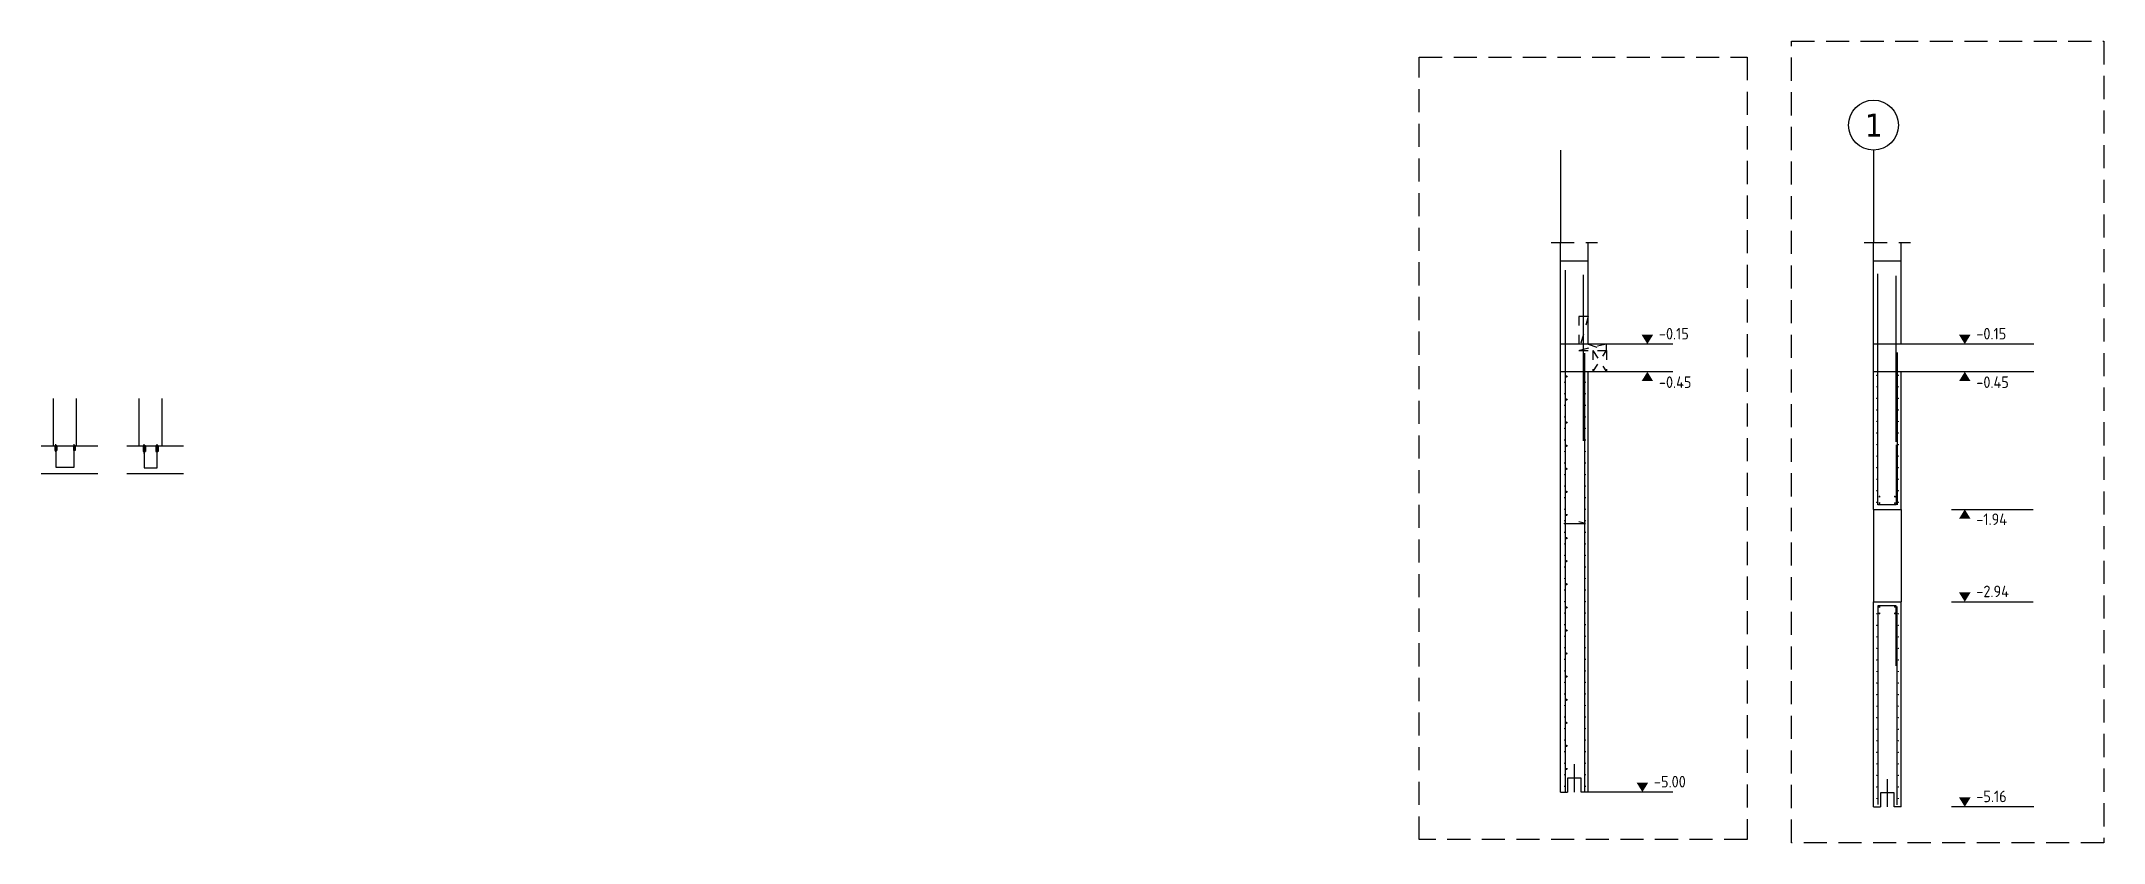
# Model space of a CAD drawing. Extents: x -17 to 74, y -15 to 121.
# Drawn here: x 31.33 to 53.67, y 43.76 to 52.44 of the extents above; entities that cross this region are included whole.
import ezdxf

# ---------------------------------------------------------------- set-up
doc = ezdxf.new("R2010")
doc.units = 0
doc.header["$LTSCALE"] = 0.5
for name, pattern in [('AUSGEZOGEN', [1000.01, 1000, 0.01]), ('DASHED', [0.75, 0.5, -0.25]), ('PUNKT', [0.175, 0.05, -0.125]), ('STRICHLINIE', [0.75, 0.5, -0.25])]:
    doc.linetypes.add(name, pattern=pattern)
for name, color, linetype in [('ACHSEN', 7, 'Continuous'), ('AFU', 7, 'Continuous'), ('BETON', 7, 'Continuous'), ('DETAIL', 7, 'Continuous'), ('DRUEBER', 7, 'Continuous'), ('HILFE', 7, 'Continuous'), ('koten', 7, 'Continuous'), ('LENTON', 7, 'Continuous'), ('OBJEKT', 7, 'Continuous'), ('RND', 7, 'Continuous'), ('SFP_Achsen', 7, 'Continuous')]:
    doc.layers.add(name, color=color, linetype=linetype)
doc.layers.add('NOPLOT', color=7, linetype='Continuous', plot=False)
doc.styles.add('helv', font='tahoma.ttf')
doc.styles.add('txt', font='isocp.shx')
doc.linetypes.add('AFU_50K', pattern='A,0.15,["/",Standard,S=0.2,R=0,X=-0.01,Y=-0.1],0.07,["/",Standard,S=0.2,R=0,X=-0.01,Y=-0.1],0.15', length=0.37)

msp = doc.modelspace()

# ---------------------------------------------------------------- texts
at = {"layer": 'SFP_Achsen', "color": 6, "linetype": 'AUSGEZOGEN', "style": 'helv'}
msp.add_text('1', height=0.25, dxfattribs=at).set_placement((51.08768, 51.40313))

# ---------------------------------------------------------------- blocks, each defined once
blk = doc.blocks.new('okrd_o')
at = {"layer": 'koten', "color": 7, "linetype": 'Continuous'}
blk.add_solid([(-0.125, 0.202), (0.125, 0.202), (0, 0)], dxfattribs=at)
at = {"layer": 'koten', "style": 'txt'}
blk.add_attdef('OKRD', (0.25, 0.1), '', height=0.25, dxfattribs=at)
blk = doc.blocks.new('okrd_u')
at = {"layer": 'koten', "color": 7, "linetype": 'Continuous'}
blk.add_solid([(-0.125, -0.202), (0.125, -0.202), (0, 0)], dxfattribs=at)
at = {"layer": 'koten', "style": 'txt'}
blk.add_attdef('OKRD', (0.25, -0.35), '', height=0.25, dxfattribs=at)

# ---------------------------------------------------------------- linework, layer by layer
at = {"layer": 'ACHSEN', "color": 140, "linetype": 'AUSGEZOGEN'}
for p, q in [((47.78689, 51.25885), (47.78689, 50.25885)), ((51.17829, 51.25885), (51.17829, 50.25885)), ((31.48399, 47.99183), (31.48399, 48.07355)), ((31.68399, 47.99183), (31.68399, 48.07355)), ((32.44132, 47.97447), (32.44132, 48.07355)), ((32.58132, 47.97447), (32.58132, 48.07355))]:
    msp.add_line(p, q, dxfattribs=at)
at = {"layer": 'AFU', "color": 8, "linetype": 'AFU_50K'}
for p, q in [((48.08689, 49.15885), (47.78689, 49.15885)), ((51.47829, 49.15885), (51.17829, 49.15885)), ((48.08689, 48.85885), (47.78689, 48.85885)), ((51.47829, 48.85885), (51.17829, 48.85885))]:
    msp.add_line(p, q, dxfattribs=at)
at = {"layer": 'AFU', "color": 1, "linetype": 'AUSGEZOGEN'}
for p, q in [((47.93689, 44.60885), (47.93689, 44.30885)), ((51.32829, 44.44885), (51.32829, 44.14885))]:
    msp.add_line(p, q, dxfattribs=at)
at = {"layer": 'AFU', "color": 8, "linetype": 'AUSGEZOGEN'}
for p, q in [((47.78689, 44.30885), (47.86189, 44.30885)), ((48.01189, 44.45885), (47.86189, 44.45885)), ((47.86189, 44.45885), (47.86189, 44.30885)), ((48.01189, 44.30885), (48.01189, 44.45885)), ((48.08689, 44.30885), (48.01189, 44.30885)), ((51.40329, 44.29885), (51.25329, 44.29885)), ((51.25329, 44.29885), (51.25329, 44.14885)), ((51.40329, 44.14885), (51.40329, 44.29885)), ((51.17829, 44.14885), (51.25329, 44.14885)), ((51.47829, 44.14885), (51.40329, 44.14885))]:
    msp.add_line(p, q, dxfattribs=at)
at = {"layer": 'BETON', "color": 6, "linetype": 'AUSGEZOGEN'}
for p, q in [((47.78689, 44.30885), (47.78689, 50.05885)), ((47.78689, 50.05885), (48.08689, 50.05885)), ((48.08689, 49.15885), (48.08689, 50.05885)), ((51.17829, 50.05885), (51.47829, 50.05885)), ((51.17829, 47.36885), (51.17829, 50.05885)), ((51.47829, 49.15885), (51.47829, 50.05885)), ((49.00561, 49.15885), (48.08689, 49.15885)), ((52.91658, 49.15885), (51.47829, 49.15885)), ((48.08689, 44.30885), (48.08689, 48.85885)), ((49.00561, 48.85885), (48.08689, 48.85885)), ((52.91658, 48.85885), (51.47829, 48.85885)), ((51.47829, 47.36885), (51.47829, 48.85885)), ((31.45899, 48.0561), (31.45899, 48.5686)), ((31.70899, 48.0561), (31.70899, 48.5686)), ((32.38632, 48.0561), (32.38632, 48.5686)), ((32.63632, 48.0561), (32.63632, 48.5686)), ((31.32608, 48.0561), (31.45899, 48.0561)), ((31.70899, 48.0561), (31.93995, 48.0561)), ((32.25341, 48.0561), (32.38632, 48.0561)), ((32.63632, 48.0561), (32.86728, 48.0561)), ((31.32608, 47.7561), (31.93995, 47.7561)), ((32.25341, 47.7561), (32.86728, 47.7561)), ((51.17829, 47.36885), (51.47829, 47.36885)), ((51.17829, 44.14885), (51.17829, 46.36885)), ((51.17829, 46.36885), (51.47829, 46.36885)), ((51.47829, 44.14885), (51.47829, 46.36885))]:
    msp.add_line(p, q, dxfattribs=at)
at = {"layer": 'DETAIL', "color": 102, "linetype": 'STRICHLINIE'}
for points in [[(50.28939, 43.76004), (50.28939, 52.43726), (53.67342, 52.43726), (53.67342, 43.76004)], [(46.2559, 43.7942), (46.2559, 52.26645), (49.81084, 52.26645), (49.81084, 43.7942)]]:
    msp.add_lwpolyline(points, close=True, dxfattribs=at)
at = {"layer": 'DRUEBER', "color": 7, "linetype": 'PUNKT'}
for p, q in [((48.08689, 49.45885), (47.98689, 49.45885)), ((47.98689, 49.45885), (47.98689, 49.08885)), ((48.08689, 49.45885), (47.98689, 49.08885)), ((48.28689, 49.15885), (47.98689, 49.08885)), ((47.98689, 49.08885), (48.28689, 49.08885)), ((48.08689, 49.15885), (48.28689, 49.08885)), ((48.13689, 49.08885), (48.13689, 48.85885)), ((48.13689, 48.85885), (48.28689, 49.08885)), ((48.13689, 49.08885), (48.28689, 48.85885)), ((48.28689, 49.08885), (48.28689, 49.15885)), ((48.28689, 49.08885), (48.28689, 48.85886))]:
    msp.add_line(p, q, dxfattribs=at)
at = {"layer": 'HILFE', "color": 102, "linetype": 'DASHED'}
for p, q in [((47.68689, 50.25885), (48.18689, 50.25885)), ((51.07829, 50.25885), (51.57829, 50.25885))]:
    msp.add_line(p, q, dxfattribs=at)
at = {"layer": 'HILFE', "color": 102, "linetype": 'AUSGEZOGEN'}
for p, q in [((52.02557, 47.36885), (52.91023, 47.36885)), ((52.02557, 46.36885), (52.91023, 46.36885)), ((49.00561, 44.30885), (48.08689, 44.30885)), ((52.91658, 44.14885), (52.02557, 44.14885))]:
    msp.add_line(p, q, dxfattribs=at)
at = {"layer": 'LENTON', "color": 102}
for p, q in [((31.47418, 48.0561), (31.47418, 48.05506)), ((31.47909, 48.0561), (31.47418, 48.0561)), ((31.47418, 48.05506), (31.47532, 48.05446)), ((31.47532, 48.05373), (31.47418, 48.05314)), ((31.47418, 48.05314), (31.47418, 48.00761)), ((31.47669, 48.0561), (31.47787, 48.05514)), ((31.49011, 48.05514), (31.47787, 48.05514)), ((31.47787, 48.05514), (31.47972, 48.03756)), ((31.49011, 48.05514), (31.47787, 48.05514)), ((31.4889, 48.0561), (31.47909, 48.0561)), ((31.48826, 48.03756), (31.49011, 48.05514)), ((31.49381, 48.0561), (31.4889, 48.0561)), ((31.49011, 48.05514), (31.4913, 48.0561)), ((31.49266, 48.05446), (31.49381, 48.05506)), ((31.49381, 48.05314), (31.49266, 48.05373)), ((31.49381, 48.0561), (31.49381, 48.05506)), ((31.49381, 48.05314), (31.49381, 48.00761)), ((31.67418, 48.0561), (31.67418, 48.05506)), ((31.67909, 48.0561), (31.67418, 48.0561)), ((31.67418, 48.05506), (31.67532, 48.05446)), ((31.67532, 48.05373), (31.67418, 48.05314)), ((31.67418, 48.05314), (31.67418, 48.00761)), ((31.67669, 48.0561), (31.67787, 48.05514)), ((31.69011, 48.05514), (31.67787, 48.05514)), ((31.67787, 48.05514), (31.67972, 48.03756)), ((31.69011, 48.05514), (31.67787, 48.05514)), ((31.6889, 48.0561), (31.67909, 48.0561)), ((31.68826, 48.03756), (31.69011, 48.05514)), ((31.69381, 48.0561), (31.6889, 48.0561)), ((31.69011, 48.05514), (31.6913, 48.0561)), ((31.69266, 48.05446), (31.69381, 48.05506)), ((31.69381, 48.05314), (31.69266, 48.05373)), ((31.69381, 48.0561), (31.69381, 48.05506)), ((31.69381, 48.05314), (31.69381, 48.00761)), ((32.42861, 48.0561), (32.42861, 48.05506)), ((32.43496, 48.0561), (32.42861, 48.0561)), ((32.42861, 48.05506), (32.43015, 48.05426)), ((32.43015, 48.05353), (32.42861, 48.05274)), ((32.42861, 48.05274), (32.42861, 47.9966)), ((32.4331, 48.05514), (32.43191, 48.0561)), ((32.44954, 48.05514), (32.4331, 48.05514)), ((32.43556, 48.03171), (32.4331, 48.05514)), ((32.44954, 48.05514), (32.4331, 48.05514)), ((32.44767, 48.0561), (32.43496, 48.0561)), ((32.44707, 48.03171), (32.44954, 48.05514)), ((32.45402, 48.0561), (32.44767, 48.0561)), ((32.44954, 48.05514), (32.45072, 48.0561)), ((32.45249, 48.05426), (32.45402, 48.05506)), ((32.45402, 48.05274), (32.45249, 48.05353)), ((32.45402, 48.0561), (32.45402, 48.05506)), ((32.45402, 48.05274), (32.45402, 47.9966)), ((32.56861, 48.0561), (32.56861, 48.05506)), ((32.57496, 48.0561), (32.56861, 48.0561)), ((32.56861, 48.05506), (32.57015, 48.05426)), ((32.57015, 48.05353), (32.56861, 48.05274)), ((32.56861, 48.05274), (32.56861, 47.9966)), ((32.5731, 48.05514), (32.57191, 48.0561)), ((32.58954, 48.05514), (32.5731, 48.05514)), ((32.57556, 48.03171), (32.5731, 48.05514)), ((32.58954, 48.05514), (32.5731, 48.05514)), ((32.58767, 48.0561), (32.57496, 48.0561)), ((32.58707, 48.03171), (32.58954, 48.05514)), ((32.59402, 48.0561), (32.58767, 48.0561)), ((32.58954, 48.05514), (32.59072, 48.0561)), ((32.59249, 48.05426), (32.59402, 48.05506)), ((32.59402, 48.05274), (32.59249, 48.05353)), ((32.59402, 48.0561), (32.59402, 48.05506)), ((32.59402, 48.05274), (32.59402, 47.9966)), ((31.47418, 48.00761), (31.47549, 48.0063)), ((31.47549, 48.0063), (31.47663, 48.0063)), ((31.48399, 48.0063), (31.47663, 48.0063)), ((31.47787, 48.00726), (31.47669, 48.0063)), ((31.47972, 48.02484), (31.47787, 48.00726)), ((31.48826, 48.03756), (31.47972, 48.03756)), ((31.48826, 48.02484), (31.47972, 48.02484)), ((31.49135, 48.0063), (31.48399, 48.0063)), ((31.49011, 48.00726), (31.48826, 48.02484)), ((31.4913, 48.0063), (31.49011, 48.00726)), ((31.49249, 48.0063), (31.49135, 48.0063)), ((31.49249, 48.0063), (31.49381, 48.00761)), ((31.67418, 48.00761), (31.67549, 48.0063)), ((31.67549, 48.0063), (31.67663, 48.0063)), ((31.68399, 48.0063), (31.67663, 48.0063)), ((31.67787, 48.00726), (31.67669, 48.0063)), ((31.67972, 48.02484), (31.67787, 48.00726)), ((31.68826, 48.03756), (31.67972, 48.03756)), ((31.68826, 48.02484), (31.67972, 48.02484)), ((31.69135, 48.0063), (31.68399, 48.0063)), ((31.69011, 48.00726), (31.68826, 48.02484)), ((31.6913, 48.0063), (31.69011, 48.00726)), ((31.69249, 48.0063), (31.69135, 48.0063)), ((31.69249, 48.0063), (31.69381, 48.00761)), ((32.42861, 47.9966), (32.43032, 47.9949)), ((32.43179, 47.9949), (32.43032, 47.9949)), ((32.44132, 47.9949), (32.43179, 47.9949)), ((32.4331, 47.99586), (32.43191, 47.9949)), ((32.43556, 48.01928), (32.4331, 47.99586)), ((32.44954, 47.99586), (32.4331, 47.99586)), ((32.4331, 47.99586), (32.44954, 47.99586)), ((32.44707, 48.03171), (32.43556, 48.03171)), ((32.43556, 48.01928), (32.44707, 48.01928)), ((32.45084, 47.9949), (32.44132, 47.9949)), ((32.44707, 48.01928), (32.44954, 47.99586)), ((32.44954, 47.99586), (32.45072, 47.9949)), ((32.45232, 47.9949), (32.45084, 47.9949)), ((32.45232, 47.9949), (32.45402, 47.9966)), ((32.56861, 47.9966), (32.57032, 47.9949)), ((32.57179, 47.9949), (32.57032, 47.9949)), ((32.58132, 47.9949), (32.57179, 47.9949)), ((32.5731, 47.99586), (32.57191, 47.9949)), ((32.57556, 48.01928), (32.5731, 47.99586)), ((32.58954, 47.99586), (32.5731, 47.99586)), ((32.5731, 47.99586), (32.58954, 47.99586)), ((32.58707, 48.03171), (32.57556, 48.03171)), ((32.57556, 48.01928), (32.58707, 48.01928)), ((32.59084, 47.9949), (32.58132, 47.9949)), ((32.58707, 48.01928), (32.58954, 47.99586)), ((32.58954, 47.99586), (32.59072, 47.9949)), ((32.59232, 47.9949), (32.59084, 47.9949)), ((32.59232, 47.9949), (32.59402, 47.9966))]:
    msp.add_line(p, q, dxfattribs=at)
at = {"layer": 'LENTON', "color": 102, "linetype": 'AUSGEZOGEN'}
for p, q in [((31.49011, 48.00726), (31.47787, 48.00726)), ((31.69011, 48.00726), (31.67787, 48.00726))]:
    msp.add_line(p, q, dxfattribs=at)
at = {"layer": 'LENTON', "color": 102}
for centre, start, end in [((31.47513, 48.0541), 297.500065, 62.499935), ((31.49285, 48.0541), 117.500045, 242.499955), ((31.67513, 48.0541), 297.500065, 62.499935), ((31.69285, 48.0541), 117.500045, 242.499955), ((32.42996, 48.0539), 0.00002, 62.499935), ((32.42996, 48.0539), 297.500065, 0.00002), ((32.45268, 48.0539), 117.500045, 180), ((32.45268, 48.0539), 180, 242.499955), ((32.56996, 48.0539), 0.00002, 62.499935), ((32.56996, 48.0539), 297.500065, 0.00002), ((32.59268, 48.0539), 117.500045, 180), ((32.59268, 48.0539), 180, 242.499955)]:
    msp.add_arc(centre, 0.00041, start, end, dxfattribs=at)
at = {"layer": 'NOPLOT', "color": 191, "linetype": 'AUSGEZOGEN'}
for p, q in [((31.45899, 48.0561), (31.70899, 48.0561)), ((32.38632, 48.0561), (32.63632, 48.0561))]:
    msp.add_line(p, q, dxfattribs=at)
at = {"layer": 'OBJEKT', "color": 7, "linetype": 'AUSGEZOGEN'}
for p, q in [((47.78689, 50.05885), (47.78689, 50.25885)), ((48.08689, 50.05885), (48.08689, 50.25885)), ((51.17829, 50.05885), (51.17829, 50.25885)), ((51.47829, 50.05885), (51.47829, 50.25885)), ((51.17829, 47.36885), (51.17829, 46.36885)), ((51.47829, 47.36885), (51.47829, 46.36885))]:
    msp.add_line(p, q, dxfattribs=at)
at = {"layer": 'RND', "color": 1, "linetype": 'AUSGEZOGEN'}
for points in [[(47.83951, 49.95885), (47.83951, 44.30885)], [(48.03629, 48.11027), (48.03629, 49.91027)], [(51.42577, 48.06914), (51.42577, 47.41914), (51.22577, 47.41914), (51.22577, 49.91914)], [(51.42521, 48.09885), (51.42521, 49.89885)], [(48.04781, 49.06027), (48.04781, 44.31027)], [(51.43674, 49.06914), (51.43674, 47.41914)], [(31.48399, 48.02484), (31.48399, 47.82484), (31.68399, 47.82484), (31.68399, 48.02484)], [(32.44132, 48.01928), (32.44132, 47.81928), (32.58132, 47.81928), (32.58132, 48.01928)], [(47.8276, 47.21651), (48.0576, 47.21651), (47.98515, 47.23526)], [(51.42577, 45.67473), (51.42577, 46.32473), (51.22577, 46.32473), (51.22577, 44.17473)], [(51.43674, 44.16857), (51.43674, 46.31857)]]:
    msp.add_lwpolyline(points, dxfattribs=at)
at = {"layer": 'RND', "color": 7, "linetype": 'AUSGEZOGEN'}
for points, const_width in [([(47.8269, 48.74581, 1), (47.8339, 48.74581, 1)], 0.007), ([(48.05461, 48.74581, 1), (48.06161, 48.74581, 1)], 0.007), ([(51.21052, 48.82089, 1), (51.21752, 48.82089, 1)], 0.007), ([(51.4448, 48.82089, 1), (51.4518, 48.82089, 1)], 0.007), ([(47.8269, 48.62081, 1), (47.8339, 48.62081, 1)], 0.007), ([(47.8269, 48.49581, 1), (47.8339, 48.49581, 1)], 0.007), ([(48.05461, 48.62081, 1), (48.06161, 48.62081, 1)], 0.007), ([(48.05461, 48.49581, 1), (48.06161, 48.49581, 1)], 0.007), ([(51.21052, 48.69589, 1), (51.21752, 48.69589, 1)], 0.007), ([(51.21052, 48.57089, 1), (51.21752, 48.57089, 1)], 0.007), ([(51.4448, 48.69589, 1), (51.4518, 48.69589, 1)], 0.007), ([(51.4448, 48.57089, 1), (51.4518, 48.57089, 1)], 0.007), ([(47.8269, 48.37081, 1), (47.8339, 48.37081, 1)], 0.007), ([(48.05461, 48.37081, 1), (48.06161, 48.37081, 1)], 0.007), ([(51.21052, 48.44589, 1), (51.21752, 48.44589, 1)], 0.007), ([(51.21052, 48.32089, 1), (51.21752, 48.32089, 1)], 0.007), ([(51.4448, 48.44589, 1), (51.4518, 48.44589, 1)], 0.007), ([(51.4448, 48.32089, 1), (51.4518, 48.32089, 1)], 0.007), ([(47.8269, 48.24581, 1), (47.8339, 48.24581, 1)], 0.007), ([(47.8269, 48.12081, 1), (47.8339, 48.12081, 1)], 0.007), ([(48.05461, 48.24581, 1), (48.06161, 48.24581, 1)], 0.007), ([(48.05461, 48.12081, 1), (48.06161, 48.12081, 1)], 0.007), ([(51.21052, 48.19589, 1), (51.21752, 48.19589, 1)], 0.007), ([(51.21052, 48.07089, 1), (51.21752, 48.07089, 1)], 0.007), ([(51.4448, 48.19589, 1), (51.4518, 48.19589, 1)], 0.007), ([(51.4448, 48.07089, 1), (51.4518, 48.07089, 1)], 0.007), ([(47.8269, 47.99581, 1), (47.8339, 47.99581, 1)], 0.007), ([(47.8269, 47.87081, 1), (47.8339, 47.87081, 1)], 0.007), ([(48.05461, 47.99581, 1), (48.06161, 47.99581, 1)], 0.007), ([(48.05461, 47.87081, 1), (48.06161, 47.87081, 1)], 0.007), ([(51.21052, 47.94589, 1), (51.21752, 47.94589, 1)], 0.007), ([(51.21052, 47.82089, 1), (51.21752, 47.82089, 1)], 0.007), ([(51.4448, 47.94589, 1), (51.4518, 47.94589, 1)], 0.007), ([(51.4448, 47.82089, 1), (51.4518, 47.82089, 1)], 0.007), ([(47.8269, 47.74581, 1), (47.8339, 47.74581, 1)], 0.007), ([(47.8269, 47.62081, 1), (47.8339, 47.62081, 1)], 0.007), ([(48.05461, 47.74581, 1), (48.06161, 47.74581, 1)], 0.007), ([(48.05461, 47.62081, 1), (48.06161, 47.62081, 1)], 0.007), ([(51.21052, 47.69589, 1), (51.21752, 47.69589, 1)], 0.007), ([(51.4448, 47.69589, 1), (51.4518, 47.69589, 1)], 0.007), ([(47.8269, 47.49581, 1), (47.8339, 47.49581, 1)], 0.007), ([(47.8269, 47.37081, 1), (47.8339, 47.37081, 1)], 0.007), ([(48.05461, 47.49581, 1), (48.06161, 47.49581, 1)], 0.007), ([(48.05461, 47.37081, 1), (48.06161, 47.37081, 1)], 0.007), ([(51.21052, 47.57089, 1), (51.21752, 47.57089, 1)], 0.007), ([(51.21052, 47.44589, 1), (51.21752, 47.44589, 1)], 0.007), ([(51.23857, 47.50728, 1), (51.24857, 47.50728, 1)], 0.01), ([(51.23857, 47.43728, 1), (51.24857, 47.43728, 1)], 0.01), ([(51.40617, 47.50728, 1), (51.41617, 47.50728, 1)], 0.01), ([(51.40617, 47.43728, 1), (51.41617, 47.43728, 1)], 0.01), ([(51.4448, 47.57089, 1), (51.4518, 47.57089, 1)], 0.007), ([(51.4448, 47.44589, 1), (51.4518, 47.44589, 1)], 0.007), ([(47.8311, 47.21651, -1), (47.8241, 47.21651, -1)], 0.007), ([(47.8269, 47.24581, 1), (47.8339, 47.24581, 1)], 0.007), ([(48.05461, 47.24581, 1), (48.06161, 47.24581, 1)], 0.007), ([(47.8269, 47.12081, 1), (47.8339, 47.12081, 1)], 0.007), ([(47.8269, 46.99581, 1), (47.8339, 46.99581, 1)], 0.007), ([(48.05461, 47.12081, 1), (48.06161, 47.12081, 1)], 0.007), ([(48.05461, 46.99581, 1), (48.06161, 46.99581, 1)], 0.007), ([(47.8269, 46.87081, 1), (47.8339, 46.87081, 1)], 0.007), ([(47.8269, 46.74581, 1), (47.8339, 46.74581, 1)], 0.007), ([(48.05461, 46.87081, 1), (48.06161, 46.87081, 1)], 0.007), ([(48.05461, 46.74581, 1), (48.06161, 46.74581, 1)], 0.007), ([(47.8269, 46.62081, 1), (47.8339, 46.62081, 1)], 0.007), ([(47.8269, 46.49581, 1), (47.8339, 46.49581, 1)], 0.007), ([(48.05461, 46.62081, 1), (48.06161, 46.62081, 1)], 0.007), ([(48.05461, 46.49581, 1), (48.06161, 46.49581, 1)], 0.007), ([(47.8269, 46.37081, 1), (47.8339, 46.37081, 1)], 0.007), ([(48.05461, 46.37081, 1), (48.06161, 46.37081, 1)], 0.007), ([(51.23857, 46.31311, 1), (51.24857, 46.31311, 1)], 0.01), ([(51.40617, 46.31311, 1), (51.41617, 46.31311, 1)], 0.01), ([(47.8269, 46.24581, 1), (47.8339, 46.24581, 1)], 0.007), ([(47.8269, 46.12081, 1), (47.8339, 46.12081, 1)], 0.007), ([(48.05461, 46.24581, 1), (48.06161, 46.24581, 1)], 0.007), ([(48.05461, 46.12081, 1), (48.06161, 46.12081, 1)], 0.007), ([(51.21052, 46.23873, 1), (51.21752, 46.23873, 1)], 0.007), ([(51.21052, 46.11373, 1), (51.21752, 46.11373, 1)], 0.007), ([(51.23857, 46.24311, 1), (51.24857, 46.24311, 1)], 0.01), ([(51.40617, 46.24311, 1), (51.41617, 46.24311, 1)], 0.01), ([(51.4448, 46.23873, 1), (51.4518, 46.23873, 1)], 0.007), ([(51.4448, 46.11373, 1), (51.4518, 46.11373, 1)], 0.007), ([(47.8269, 45.99581, 1), (47.8339, 45.99581, 1)], 0.007), ([(47.8269, 45.87081, 1), (47.8339, 45.87081, 1)], 0.007), ([(48.05461, 45.99581, 1), (48.06161, 45.99581, 1)], 0.007), ([(48.05461, 45.87081, 1), (48.06161, 45.87081, 1)], 0.007), ([(51.21052, 45.98873, 1), (51.21752, 45.98873, 1)], 0.007), ([(51.21052, 45.86373, 1), (51.21752, 45.86373, 1)], 0.007), ([(51.4448, 45.98873, 1), (51.4518, 45.98873, 1)], 0.007), ([(51.4448, 45.86373, 1), (51.4518, 45.86373, 1)], 0.007), ([(47.8269, 45.74581, 1), (47.8339, 45.74581, 1)], 0.007), ([(47.8269, 45.62081, 1), (47.8339, 45.62081, 1)], 0.007), ([(48.05461, 45.74581, 1), (48.06161, 45.74581, 1)], 0.007), ([(48.05461, 45.62081, 1), (48.06161, 45.62081, 1)], 0.007), ([(51.21052, 45.73873, 1), (51.21752, 45.73873, 1)], 0.007), ([(51.21052, 45.61373, 1), (51.21752, 45.61373, 1)], 0.007), ([(51.4448, 45.73873, 1), (51.4518, 45.73873, 1)], 0.007), ([(51.4448, 45.61373, 1), (51.4518, 45.61373, 1)], 0.007), ([(47.8269, 45.49581, 1), (47.8339, 45.49581, 1)], 0.007), ([(47.8269, 45.37081, 1), (47.8339, 45.37081, 1)], 0.007), ([(48.05461, 45.49581, 1), (48.06161, 45.49581, 1)], 0.007), ([(48.05461, 45.37081, 1), (48.06161, 45.37081, 1)], 0.007), ([(51.21052, 45.48873, 1), (51.21752, 45.48873, 1)], 0.007), ([(51.21052, 45.36373, 1), (51.21752, 45.36373, 1)], 0.007), ([(51.4448, 45.48873, 1), (51.4518, 45.48873, 1)], 0.007), ([(51.4448, 45.36373, 1), (51.4518, 45.36373, 1)], 0.007), ([(47.8269, 45.24581, 1), (47.8339, 45.24581, 1)], 0.007), ([(48.05461, 45.24581, 1), (48.06161, 45.24581, 1)], 0.007), ([(51.21052, 45.23873, 1), (51.21752, 45.23873, 1)], 0.007), ([(51.4448, 45.23873, 1), (51.4518, 45.23873, 1)], 0.007), ([(47.8269, 45.12081, 1), (47.8339, 45.12081, 1)], 0.007), ([(47.8269, 44.99581, 1), (47.8339, 44.99581, 1)], 0.007), ([(48.05461, 45.12081, 1), (48.06161, 45.12081, 1)], 0.007), ([(48.05461, 44.99581, 1), (48.06161, 44.99581, 1)], 0.007), ([(51.21052, 45.11373, 1), (51.21752, 45.11373, 1)], 0.007), ([(51.21052, 44.98873, 1), (51.21752, 44.98873, 1)], 0.007), ([(51.4448, 45.11373, 1), (51.4518, 45.11373, 1)], 0.007), ([(51.4448, 44.98873, 1), (51.4518, 44.98873, 1)], 0.007), ([(47.8269, 44.87081, 1), (47.8339, 44.87081, 1)], 0.007), ([(47.8269, 44.74581, 1), (47.8339, 44.74581, 1)], 0.007), ([(48.05461, 44.87081, 1), (48.06161, 44.87081, 1)], 0.007), ([(48.05461, 44.74581, 1), (48.06161, 44.74581, 1)], 0.007), ([(51.21052, 44.86373, 1), (51.21752, 44.86373, 1)], 0.007), ([(51.21052, 44.73873, 1), (51.21752, 44.73873, 1)], 0.007), ([(51.4448, 44.86373, 1), (51.4518, 44.86373, 1)], 0.007), ([(51.4448, 44.73873, 1), (51.4518, 44.73873, 1)], 0.007), ([(47.8269, 44.62081, 1), (47.8339, 44.62081, 1)], 0.007), ([(47.8269, 44.49581, 1), (47.8339, 44.49581, 1)], 0.007), ([(48.05461, 44.62081, 1), (48.06161, 44.62081, 1)], 0.007), ([(48.05461, 44.49581, 1), (48.06161, 44.49581, 1)], 0.007), ([(51.21052, 44.61373, 1), (51.21752, 44.61373, 1)], 0.007), ([(51.21052, 44.48873, 1), (51.21752, 44.48873, 1)], 0.007), ([(51.4448, 44.61373, 1), (51.4518, 44.61373, 1)], 0.007), ([(51.4448, 44.48873, 1), (51.4518, 44.48873, 1)], 0.007), ([(47.8269, 44.37081, 1), (47.8339, 44.37081, 1)], 0.007), ([(48.05461, 44.37081, 1), (48.06161, 44.37081, 1)], 0.007), ([(51.21052, 44.36373, 1), (51.21752, 44.36373, 1)], 0.007), ([(51.4448, 44.36373, 1), (51.4518, 44.36373, 1)], 0.007), ([(51.21052, 44.23873, 1), (51.21752, 44.23873, 1)], 0.007), ([(51.4448, 44.23873, 1), (51.4518, 44.23873, 1)], 0.007)]:
    msp.add_lwpolyline(points, format="xyb", close=True, dxfattribs=dict(at, const_width=const_width))
for centre in [(47.85218, 48.80831), (47.85218, 48.55831), (47.85218, 48.30831), (47.85218, 48.05831), (47.85218, 47.80831), (47.85218, 47.55831), (47.85218, 47.30831), (47.85218, 47.05831), (47.85218, 46.80831), (47.85218, 46.55831), (47.85218, 46.30831), (47.85218, 46.05831), (47.85218, 45.80831), (47.85218, 45.55831), (47.85218, 45.30831), (47.85218, 45.05831), (47.85218, 44.80831), (47.85218, 44.55831)]:
    msp.add_circle(centre, 0.007, dxfattribs=at)
at = {"layer": 'SFP_Achsen', "color": 7, "linetype": 'AUSGEZOGEN'}
msp.add_circle((51.17829, 51.52933), 0.27048, dxfattribs=at)

# ---------------------------------------------------------------- block references
at = {"layer": 'koten', "color": 7, "linetype": 'DASHED', "xscale": 0.5, "yscale": 0.5, "zscale": 0.5}
for p, values in [((48.72863, 49.15885), {'OKRD': '-0.15'}), ((52.1677, 49.15885), {'OKRD': '-0.15'}), ((48.67492, 44.30885), {'OKRD': '-5.00'})]:
    msp.add_blockref('okrd_o', p, dxfattribs=at).add_auto_attribs(values)
at = {"layer": 'koten', "color": 7, "linetype": 'AUSGEZOGEN', "xscale": 0.5, "yscale": 0.5, "zscale": 0.5}
for name, p, values in [('okrd_u', (48.72863, 48.85885), {'OKRD': '-0.45'}), ('okrd_u', (52.1677, 48.85885), {'OKRD': '-0.45'}), ('okrd_o', (52.1677, 44.14885), {'OKRD': '-5.16'})]:
    msp.add_blockref(name, p, dxfattribs=at).add_auto_attribs(values)
at = {"layer": 'koten', "color": 7, "linetype": 'AUSGEZOGEN'}
ref = msp.add_blockref('okrd_o', (52.1677, 47.36885), dxfattribs=dict(at, xscale=-0.5, yscale=0.5, zscale=0.5, rotation=180))
ref.add_attrib('OKRD', '-1.94', (52.2927, 47.19987), dxfattribs={"layer": '0', "color": 0, "linetype": 'ByBlock', "height": 0.125, "style": 'txt'})
ref = msp.add_blockref('okrd_u', (52.1677, 46.36885), dxfattribs=dict(at, xscale=-0.5, yscale=0.5, zscale=0.5, rotation=180))
ref.add_attrib('OKRD', '-2.94', (52.2927, 46.41865), dxfattribs={"layer": '0', "color": 0, "linetype": 'ByBlock', "height": 0.125, "style": 'txt'})

msp.set_redraw_order([(e.dxf.handle, doc.entitydb.next_handle()) for e in msp.query("TEXT MTEXT ATTDEF DIMENSION ARC_DIMENSION")])  # texts and dimensions are drawn at this point

doc.saveas('drawing.dxf')
